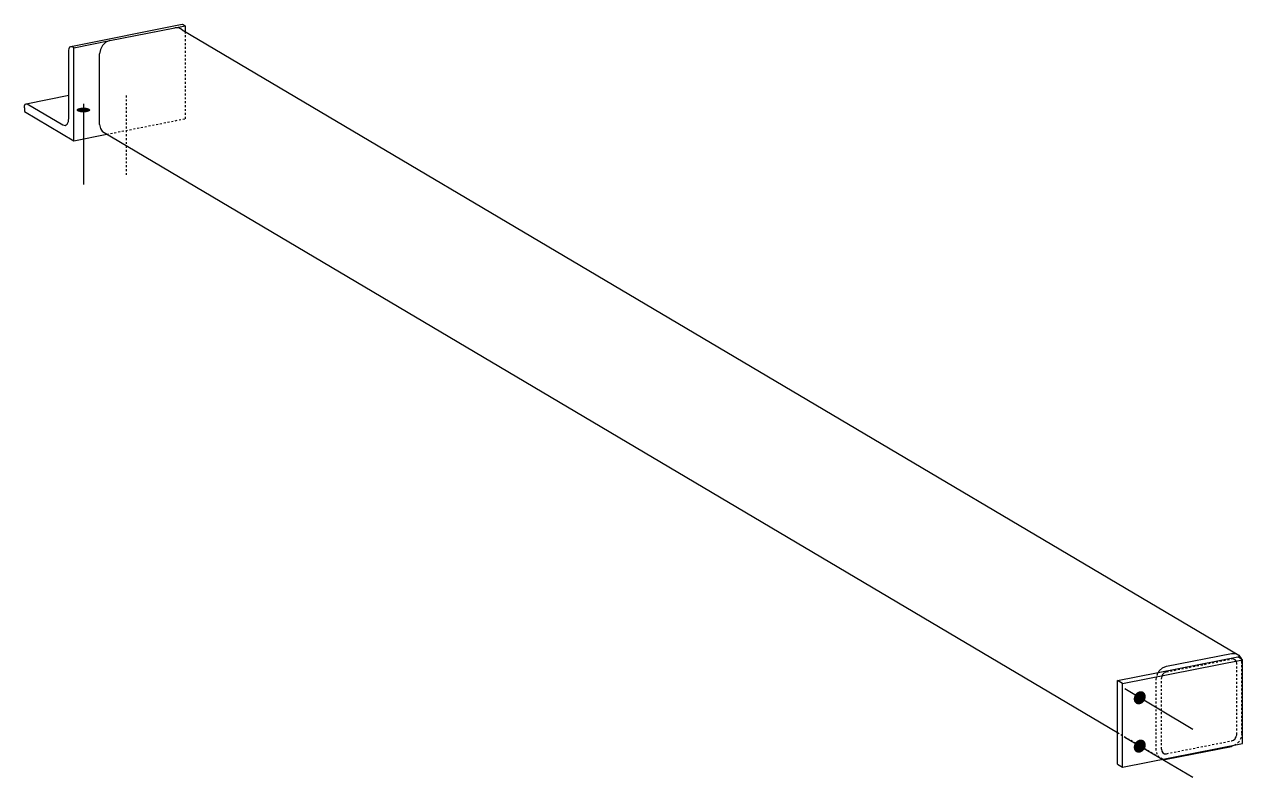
# Model space of a CAD drawing. Header units: millimetres. Extents: x 2 to 23428, y 2 to 783.
# Drawn here: x 6441 to 7672, y 22 to 783 of the extents above; entities that cross this region are included whole.
import ezdxf

# ---------------------------------------------------------------- set-up
doc = ezdxf.new("R2010")
doc.units = ezdxf.units.MM
doc.linetypes.add('DXK_LINE_DOT2', pattern=[3.9198, 1.9599, -1.9599])
doc.layers.add('STÅL', color=7, linetype='Continuous')

msp = doc.modelspace()

# ---------------------------------------------------------------- hatches: boundary and pattern name
at = {"layer": 'STÅL', "linetype": 'Continuous'}
for points in [[(6500.9, 694.2), (6499.4, 694.2), (6498, 694.4), (6496.8, 694.7), (6495.7, 695), (6494.8, 695.4), (6494.2, 695.8), (6493.9, 696.3), (6493.9, 696.8), (6494.2, 697.3), (6494.8, 697.8), (6495.7, 698.2), (6496.8, 698.5), (6498, 698.8), (6499.4, 698.9), (6500.9, 699), (6502.3, 698.9), (6503.7, 698.8), (6505, 698.5), (6506.1, 698.2), (6506.9, 697.8), (6507.5, 697.3), (6507.8, 696.8), (6507.8, 696.3), (6507.5, 695.8), (6506.9, 695.4), (6506.1, 695), (6505, 694.7), (6503.7, 694.4), (6502.3, 694.2)], [(7563.2, 105.4), (7564, 106.6), (7565, 107.6), (7566.2, 108.4), (7567.4, 108.9), (7568.7, 109.1), (7569.9, 109.1), (7571.1, 108.8), (7572.1, 108.2), (7573, 107.3), (7573.6, 106.2), (7574, 105), (7574.1, 103.7), (7574, 102.3), (7573.6, 100.9), (7573, 99.6), (7572.1, 98.4), (7571.1, 97.4), (7569.9, 96.6), (7568.7, 96.1), (7567.4, 95.8), (7566.2, 95.8), (7565, 96.2), (7564, 96.8), (7563.2, 97.6), (7562.5, 98.7), (7562.1, 99.9), (7562, 101.3), (7562.1, 102.7), (7562.5, 104.1)], [(7563.2, 56.5), (7564, 57.7), (7565, 58.7), (7566.2, 59.5), (7567.4, 60), (7568.7, 60.3), (7569.9, 60.2), (7571.1, 59.9), (7572.1, 59.3), (7573, 58.4), (7573.6, 57.4), (7574, 56.1), (7574.1, 54.8), (7574, 53.4), (7573.6, 52), (7573, 50.7), (7572.1, 49.5), (7571.1, 48.5), (7569.9, 47.7), (7568.7, 47.2), (7567.4, 46.9), (7566.2, 47), (7565, 47.3), (7564, 47.9), (7563.2, 48.8), (7562.5, 49.8), (7562.1, 51.1), (7562, 52.4), (7562.1, 53.8), (7562.5, 55.2)]]:
    msp.add_hatch(color=96, dxfattribs=at).paths.add_polyline_path(points)

# ---------------------------------------------------------------- linework, layer by layer
at = {"layer": 'STÅL', "color": 2, "linetype": 'Continuous'}
for p, q in [((6488.1, 760.9), (6600.7, 783.2)), ((6527.6, 766.7), (6603.8, 781.7)), ((6527.6, 766.7), (6593.4, 779.7)), ((6597.4, 779.6), (6593.4, 779.7)), ((6600.8, 777.8), (6597.4, 779.6)), ((6600.7, 783.2), (6601.8, 782.9)), ((6600.8, 777.8), (7668.3, 145.5)), ((6601.8, 782.9), (6603.8, 781.7)), ((6603.8, 781.7), (6603.8, 776)), ((6491.2, 759.5), (6527.6, 766.7)), ((6523.6, 765.1), (6520.3, 761.9)), ((6527.6, 766.7), (6523.6, 765.1)), ((6486.2, 756.8), (6486.5, 758.9)), ((6486.2, 689.2), (6486.2, 756.8)), ((6486.5, 758.9), (6487.1, 760.3)), ((6487.1, 760.3), (6488.1, 760.9)), ((6488.1, 760.9), (6489.2, 760.7)), ((6491.2, 759.5), (6489.2, 760.7)), ((6491.2, 665.5), (6491.2, 759.5)), ((6518, 757.8), (6517.2, 753.4)), ((6517.2, 682), (6517.2, 753.4)), ((6520.3, 761.9), (6518, 757.8)), ((6441.5, 700.9), (6442.1, 702.4)), ((6442.1, 702.4), (6443.1, 703)), ((6443.1, 703), (6486.2, 711.6)), ((6443.1, 703), (6444.2, 702.8)), ((6444.2, 702.8), (6480.2, 681.5)), ((6441.2, 698.9), (6441.5, 700.9)), ((6441.2, 698.9), (6441.2, 695.2)), ((6441.2, 695.2), (6491.2, 665.5)), ((6480.2, 681.5), (6482.5, 681)), ((6482.5, 681), (6484.5, 682.2)), ((6484.5, 682.2), (6485.8, 685.1)), ((6485.8, 685.1), (6486.2, 689.2)), ((6517.2, 682), (6518, 677.8)), ((6518, 677.8), (6520.3, 674.6)), ((6491.2, 665.5), (6524.4, 672.1)), ((7545.7, 67.1), (6520.3, 674.6)), ((7545.7, 119.9), (7667, 143.8)), ((7550.7, 116.9), (7672, 140.8)), ((7595.1, 134.3), (7660.9, 147.3)), ((7660.9, 147.3), (7664.9, 147.2)), ((7664.9, 147.2), (7668.3, 145.5)), ((7672, 140.8), (7667, 143.8)), ((7668.3, 145.5), (7670.5, 142.2)), ((7670.6, 141.6), (7670.5, 142.2)), ((7672, 56.3), (7672, 140.8)), ((7586.9, 128), (7587.8, 129.6)), ((7587.8, 129.6), (7591.1, 132.7)), ((7591.1, 132.7), (7595.1, 134.3)), ((7550.7, 116.9), (7545.7, 119.9)), ((7545.7, 35.3), (7545.7, 119.9)), ((7550.7, 32.3), (7550.7, 116.9)), ((7550.7, 32.3), (7672, 56.3)), ((7595.1, 40.3), (7660.9, 53.3)), ((7664.4, 54.8), (7660.9, 53.3)), ((7591.6, 40.4), (7595.1, 40.3)), ((7545.7, 35.3), (7550.7, 32.3))]:
    msp.add_line(p, q, dxfattribs=at)
at = {"layer": 'STÅL', "color": 7, "linetype": 'DXK_LINE_DOT2'}
for p, q in [((6603.8, 776), (6603.8, 687.8)), ((6527.6, 766.7), (6527.6, 766.7)), ((6524.4, 672.1), (6603.8, 687.8)), ((7595.1, 128.7), (7660.9, 141.7)), ((7662.9, 141.6), (7660.9, 141.7)), ((7664.6, 140.7), (7662.9, 141.6)), ((7665.7, 139.1), (7664.6, 140.7)), ((7666.1, 137.1), (7665.7, 139.1)), ((7666.1, 65.6), (7666.1, 137.1)), ((7671.3, 138.1), (7670.6, 141.6)), ((7671.3, 66.7), (7671.3, 138.1)), ((7584.7, 121), (7585.5, 125.5)), ((7585.5, 125.5), (7586.9, 128)), ((7590.3, 124.2), (7589.9, 122)), ((7591.4, 126.3), (7590.3, 124.2)), ((7593.1, 127.9), (7591.4, 126.3)), ((7595.1, 128.7), (7593.1, 127.9)), ((7584.7, 49.6), (7584.7, 121)), ((7589.9, 50.6), (7589.9, 122)), ((7587.8, 42.2), (7545.7, 67.1)), ((7664.6, 61.4), (7665.7, 63.4)), ((7665.7, 63.4), (7666.1, 65.6)), ((7670.5, 62.2), (7668.3, 58.1)), ((7671.3, 66.7), (7670.5, 62.2)), ((7585.5, 45.4), (7584.7, 49.6)), ((7589.9, 50.6), (7590.3, 48.5)), ((7595.1, 46), (7660.9, 59)), ((7660.9, 59), (7662.9, 59.8)), ((7662.9, 59.8), (7664.6, 61.4)), ((7664.9, 55), (7664.4, 54.8)), ((7668.3, 58.1), (7664.9, 55)), ((7587.8, 42.2), (7585.5, 45.4)), ((7591.1, 40.4), (7587.8, 42.2)), ((7590.3, 48.5), (7591.4, 46.9)), ((7591.1, 40.4), (7591.6, 40.4)), ((7591.4, 46.9), (7593.1, 46)), ((7593.1, 46), (7595.1, 46))]:
    msp.add_line(p, q, dxfattribs=at)
at = {"layer": 'STÅL', "color": 96, "linetype": 'Continuous'}
for p, q in [((6500.9, 702.8), (6500.9, 621.4)), ((7621.8, 70.6), (7553.1, 111.4)), ((7621.8, 21.8), (7553.1, 62.5))]:
    msp.add_line(p, q, dxfattribs=at)
at = {"layer": 'STÅL', "color": 96, "linetype": 'DXK_LINE_DOT2'}
msp.add_line((6544.2, 711.3), (6544.2, 630), dxfattribs=at)

doc.saveas('drawing.dxf')
